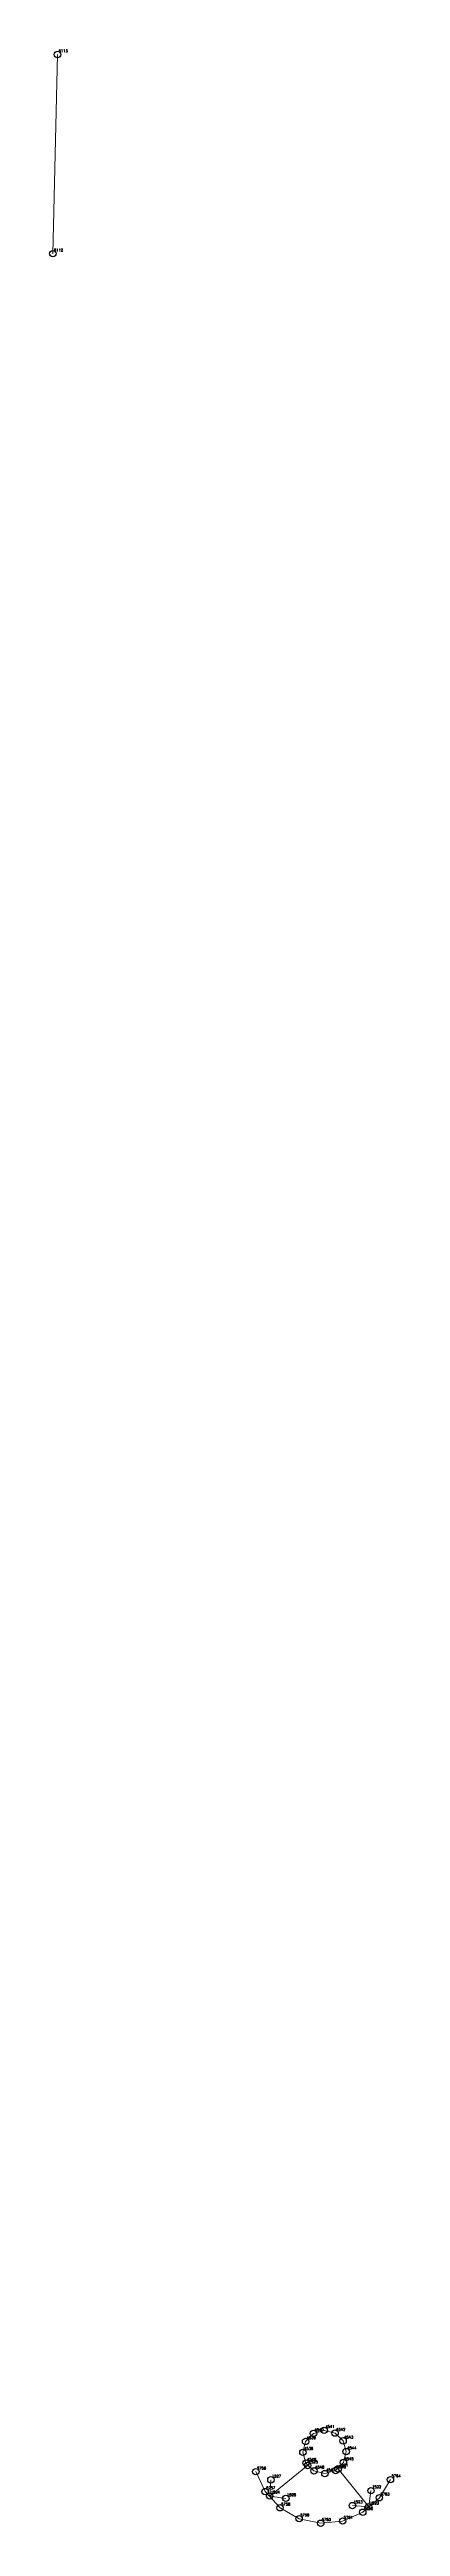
# Model space of a CAD drawing. Extents: x 1391501 to 1398271, y 354915 to 360782.
# Drawn here: x 1398229.8 to 1398270.9, y 359284.7 to 359575.2 of the extents above; entities that cross this region are included whole.
import ezdxf

# ---------------------------------------------------------------- set-up
doc = ezdxf.new("R2010")
doc.units = 0
doc.header["$PDMODE"] = 33
doc.header["$PDSIZE"] = 0.75
doc.layers.add('12 - ценные элементы визуального восприятия территории', color=7, linetype='Continuous')
doc.styles.get("Standard").update_dxf_attribs({"font": 'simplex.shx'})

msp = doc.modelspace()

# ---------------------------------------------------------------- linework, layer by layer
for p in [(1398259.43, 359293.41), (1398259.75, 359294.68), (1398260.67, 359295.63), (1398261.93, 359295.98), (1398263.2, 359295.66), (1398264.14, 359294.75), (1398264.5, 359293.49), (1398259.79, 359292.15), (1398260.73, 359291.23), (1398262.01, 359290.91), (1398263.27, 359291.27), (1398264.18, 359292.22)]:
    msp.add_point(p)
at = {"layer": '12 - ценные элементы визуального восприятия территории', "color": 7, "lineweight": 20}
for points in [[(1398230.13, 359551.24), (1398230.68, 359574.6)], [(1398253.92, 359291.14), (1398255, 359288.8), (1398256.75, 359286.9), (1398258.99, 359285.62), (1398261.52, 359285.09), (1398264.09, 359285.35), (1398266.45, 359286.38), (1398268.39, 359288.08), (1398269.69, 359290.2)], [(1398255.54, 359288.28), (1398259.99, 359291.86)], [(1398267.14, 359287.02), (1398263.56, 359291.47)], [(1398255.54, 359288.28), (1398255.68, 359290.18)], [(1398255.54, 359288.28), (1398257.43, 359288.01)], [(1398267.14, 359287.02), (1398267.41, 359288.91)], [(1398267.14, 359287.02), (1398265.23, 359287.16)]]:
    msp.add_lwpolyline(points, dxfattribs=at)
msp.add_lwpolyline([(1398259.43, 359293.41), (1398259.75, 359294.68), (1398260.67, 359295.63), (1398261.93, 359295.98), (1398263.2, 359295.66), (1398264.14, 359294.75), (1398264.5, 359293.49), (1398264.18, 359292.22), (1398263.27, 359291.27), (1398262.01, 359290.91), (1398260.73, 359291.23), (1398259.79, 359292.15), (1398259.43, 359293.41)], close=True, dxfattribs=at)
at = {"layer": '12 - ценные элементы визуального восприятия территории'}
for p in [(1398230.68, 359574.6), (1398230.13, 359551.24), (1398253.92, 359291.14), (1398259.99, 359291.86), (1398263.56, 359291.47), (1398255, 359288.8), (1398255.54, 359288.28), (1398255.68, 359290.18), (1398257.43, 359288.01), (1398267.41, 359288.91), (1398268.39, 359288.08), (1398269.69, 359290.2), (1398256.75, 359286.9), (1398258.99, 359285.62), (1398261.52, 359285.09), (1398264.09, 359285.35), (1398265.23, 359287.16), (1398266.45, 359286.38), (1398267.14, 359287.02)]:
    msp.add_point(p, dxfattribs=at)

# ---------------------------------------------------------------- texts
at = {"color": 7}
for s, p in [('4541', (1398262.06, 359296.26)), ('4538', (1398259.56, 359293.69)), ('4539', (1398259.88, 359294.96)), ('4540', (1398260.8, 359295.9)), ('4542', (1398263.33, 359295.94)), ('4543', (1398264.27, 359295.03)), ('4544', (1398264.63, 359293.76)), ('4549', (1398259.92, 359292.42)), ('4548', (1398260.86, 359291.51)), ('4547', (1398262.14, 359291.19)), ('4546', (1398263.4, 359291.55)), ('4545', (1398264.31, 359292.49))]:
    msp.add_text(s, height=0.311, dxfattribs=at).set_placement(p)
at = {"layer": '12 - ценные элементы визуального восприятия территории', "color": 7}
for s, p in [('6113', (1398230.81, 359574.87)), ('6112', (1398230.26, 359551.51)), ('5756', (1398254.05, 359291.41)), ('1527', (1398255.81, 359290.46)), ('1525', (1398260.12, 359292.13)), ('1521', (1398263.69, 359291.75)), ('5764', (1398269.82, 359290.48)), ('5757', (1398255.13, 359289.07)), ('1524', (1398255.67, 359288.56)), ('1526', (1398257.56, 359288.28)), ('1523', (1398265.36, 359287.43)), ('1522', (1398267.54, 359289.19)), ('5763', (1398268.52, 359288.35)), ('5758', (1398256.88, 359287.17)), ('5759', (1398259.12, 359285.9)), ('5760', (1398261.65, 359285.36)), ('5761', (1398264.21, 359285.62)), ('5762', (1398266.58, 359286.65)), ('1520', (1398267.27, 359287.3))]:
    msp.add_text(s, height=0.311, dxfattribs=at).set_placement(p)

doc.saveas('drawing.dxf')
